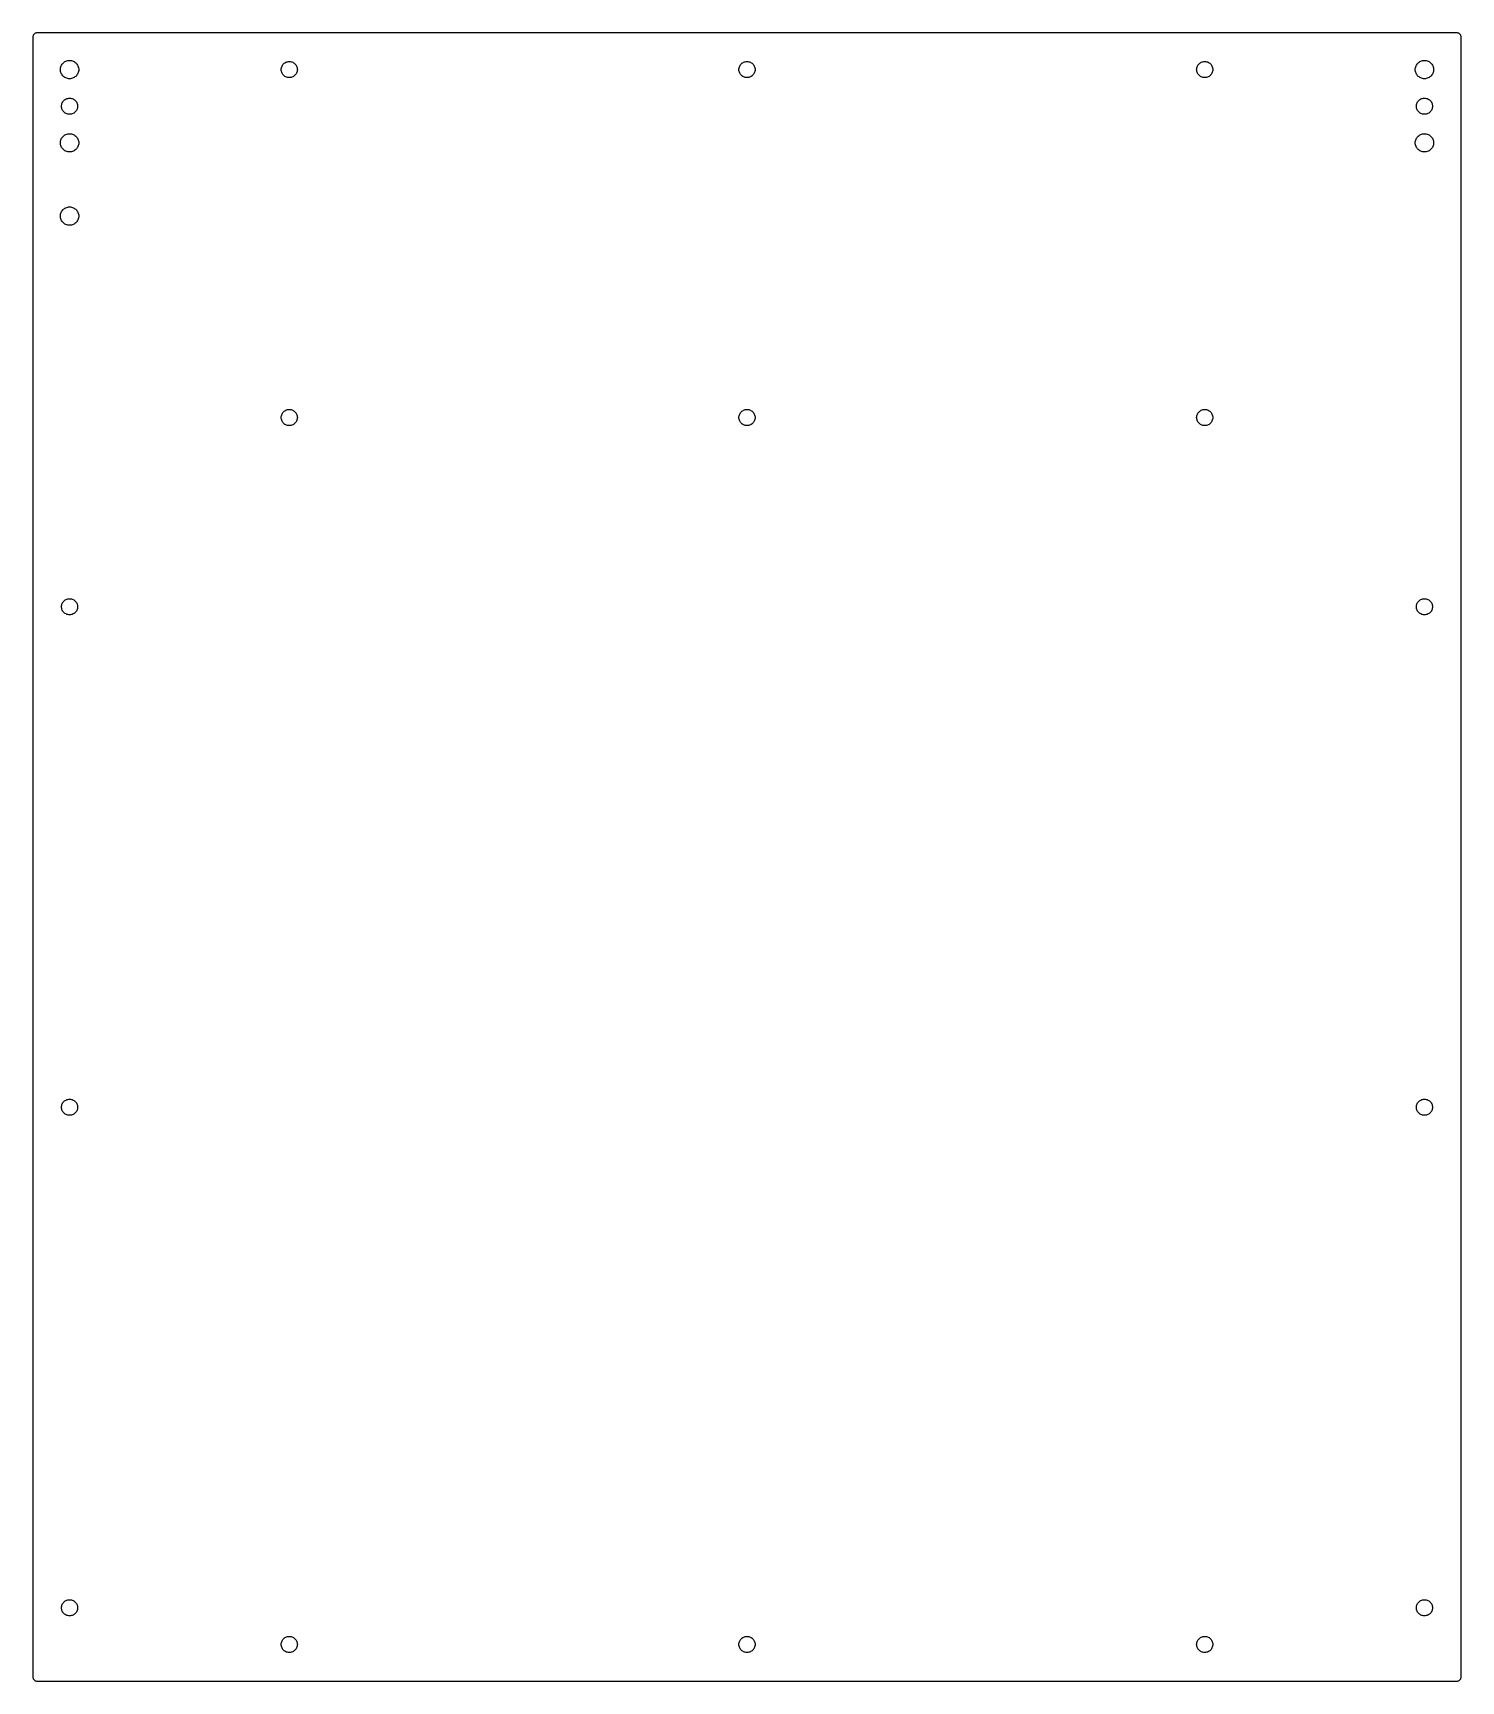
# Model space of a CAD drawing. Header units: metres. Extents: x -195 to 195, y -225 to 225.
import ezdxf

# ---------------------------------------------------------------- set-up
doc = ezdxf.new("R2010")
doc.units = ezdxf.units.M

msp = doc.modelspace()

# ---------------------------------------------------------------- linework, layer by layer
for p, q in [((-194, 225), (-194.223, 224.975)), ((194, 225), (-194, 225)), ((194.223, 224.975), (194, 225)), ((-194.975, 224.223), (-195, 224)), ((-195, 224), (-195, -224)), ((-194.901, 224.434), (-194.975, 224.223)), ((-194.782, 224.623), (-194.901, 224.434)), ((-194.623, 224.782), (-194.782, 224.623)), ((-194.434, 224.901), (-194.623, 224.782)), ((-194.223, 224.975), (-194.434, 224.901)), ((194.434, 224.901), (194.223, 224.975)), ((194.623, 224.782), (194.434, 224.901)), ((194.782, 224.623), (194.623, 224.782)), ((194.901, 224.434), (194.782, 224.623)), ((194.975, 224.223), (194.901, 224.434)), ((195, 224), (194.975, 224.223)), ((195, -224), (195, 224)), ((-187.378, 215.773), (-187.284, 216.017)), ((-187.284, 216.017), (-187.165, 216.25)), ((-187.165, 216.25), (-187.023, 216.469)), ((-187.023, 216.469), (-186.858, 216.673)), ((-186.858, 216.673), (-186.673, 216.858)), ((-186.673, 216.858), (-186.469, 217.023)), ((-186.469, 217.023), (-186.25, 217.165)), ((-186.25, 217.165), (-186.017, 217.284)), ((-186.017, 217.284), (-185.773, 217.378)), ((-185.773, 217.378), (-185.52, 217.445)), ((-185.52, 217.445), (-185.261, 217.486)), ((-185.261, 217.486), (-185, 217.5)), ((-185, 217.5), (-184.739, 217.486)), ((-184.739, 217.486), (-184.48, 217.445)), ((-184.48, 217.445), (-184.227, 217.378)), ((-184.227, 217.378), (-183.983, 217.284)), ((-183.983, 217.284), (-183.75, 217.165)), ((-183.75, 217.165), (-183.531, 217.023)), ((-183.531, 217.023), (-183.327, 216.858)), ((-183.327, 216.858), (-183.142, 216.673)), ((-183.142, 216.673), (-182.977, 216.469)), ((-182.977, 216.469), (-182.835, 216.25)), ((-182.835, 216.25), (-182.716, 216.017)), ((-182.716, 216.017), (-182.622, 215.773)), ((-126.982, 215.955), (-126.863, 216.17)), ((-126.863, 216.17), (-126.72, 216.372)), ((-126.72, 216.372), (-126.556, 216.556)), ((-126.556, 216.556), (-126.372, 216.72)), ((-126.372, 216.72), (-126.17, 216.863)), ((-126.17, 216.863), (-125.955, 216.982)), ((-125.955, 216.982), (-125.727, 217.077)), ((-125.727, 217.077), (-125.49, 217.145)), ((-125.49, 217.145), (-125.246, 217.186)), ((-125.246, 217.186), (-125, 217.2)), ((-125, 217.2), (-124.754, 217.186)), ((-124.754, 217.186), (-124.51, 217.145)), ((-124.51, 217.145), (-124.273, 217.077)), ((-124.273, 217.077), (-124.045, 216.982)), ((-124.045, 216.982), (-123.83, 216.863)), ((-123.83, 216.863), (-123.628, 216.72)), ((-123.628, 216.72), (-123.444, 216.556)), ((-123.444, 216.556), (-123.28, 216.372)), ((-123.28, 216.372), (-123.137, 216.17)), ((-123.137, 216.17), (-123.018, 215.955)), ((-1.98212, 215.955), (-1.86279, 216.17)), ((-1.86279, 216.17), (-1.72002, 216.372)), ((-1.72002, 216.372), (-1.55563, 216.556)), ((-1.55563, 216.556), (-1.37167, 216.72)), ((-1.37167, 216.72), (-1.17046, 216.863)), ((-1.17046, 216.863), (-0.95454, 216.982)), ((-0.95454, 216.982), (-0.72661, 217.077)), ((-0.72661, 217.077), (-0.48953, 217.145)), ((-0.48953, 217.145), (-0.24631, 217.186)), ((-0.24631, 217.186), (0, 217.2)), ((0, 217.2), (0.24631, 217.186)), ((0.24631, 217.186), (0.48953, 217.145)), ((0.48953, 217.145), (0.72661, 217.077)), ((0.72661, 217.077), (0.95454, 216.982)), ((0.95454, 216.982), (1.17046, 216.863)), ((1.17046, 216.863), (1.37167, 216.72)), ((1.37167, 216.72), (1.55563, 216.556)), ((1.55563, 216.556), (1.72002, 216.372)), ((1.72002, 216.372), (1.86279, 216.17)), ((1.86279, 216.17), (1.98212, 215.955)), ((123.018, 215.955), (123.137, 216.17)), ((123.137, 216.17), (123.28, 216.372)), ((123.28, 216.372), (123.444, 216.556)), ((123.444, 216.556), (123.628, 216.72)), ((123.628, 216.72), (123.83, 216.863)), ((123.83, 216.863), (124.045, 216.982)), ((124.045, 216.982), (124.273, 217.077)), ((124.273, 217.077), (124.51, 217.145)), ((124.51, 217.145), (124.754, 217.186)), ((124.754, 217.186), (125, 217.2)), ((125, 217.2), (125.246, 217.186)), ((125.246, 217.186), (125.49, 217.145)), ((125.49, 217.145), (125.727, 217.077)), ((125.727, 217.077), (125.955, 216.982)), ((125.955, 216.982), (126.17, 216.863)), ((126.17, 216.863), (126.372, 216.72)), ((126.372, 216.72), (126.556, 216.556)), ((126.556, 216.556), (126.72, 216.372)), ((126.72, 216.372), (126.863, 216.17)), ((126.863, 216.17), (126.982, 215.955)), ((182.622, 215.773), (182.716, 216.017)), ((182.716, 216.017), (182.835, 216.25)), ((182.835, 216.25), (182.977, 216.469)), ((182.977, 216.469), (183.142, 216.673)), ((183.142, 216.673), (183.327, 216.858)), ((183.327, 216.858), (183.531, 217.023)), ((183.531, 217.023), (183.75, 217.165)), ((183.75, 217.165), (183.983, 217.284)), ((183.983, 217.284), (184.227, 217.378)), ((184.227, 217.378), (184.48, 217.445)), ((184.48, 217.445), (184.739, 217.486)), ((184.739, 217.486), (185, 217.5)), ((185, 217.5), (185.261, 217.486)), ((185.261, 217.486), (185.52, 217.445)), ((185.52, 217.445), (185.773, 217.378)), ((185.773, 217.378), (186.017, 217.284)), ((186.017, 217.284), (186.25, 217.165)), ((186.25, 217.165), (186.469, 217.023)), ((186.469, 217.023), (186.673, 216.858)), ((186.673, 216.858), (186.858, 216.673)), ((186.858, 216.673), (187.023, 216.469)), ((187.023, 216.469), (187.165, 216.25)), ((187.165, 216.25), (187.284, 216.017)), ((187.284, 216.017), (187.378, 215.773)), ((-187.5, 215), (-187.486, 215.261)), ((-187.486, 214.739), (-187.5, 215)), ((-187.486, 215.261), (-187.445, 215.52)), ((-187.445, 214.48), (-187.486, 214.739)), ((-187.445, 215.52), (-187.378, 215.773)), ((-187.378, 214.227), (-187.445, 214.48)), ((-187.284, 213.983), (-187.378, 214.227)), ((-187.165, 213.75), (-187.284, 213.983)), ((-187.023, 213.531), (-187.165, 213.75)), ((-186.858, 213.327), (-187.023, 213.531)), ((-186.673, 213.142), (-186.858, 213.327)), ((-186.469, 212.977), (-186.673, 213.142)), ((-186.25, 212.835), (-186.469, 212.977)), ((-186.017, 212.716), (-186.25, 212.835)), ((-185.773, 212.622), (-186.017, 212.716)), ((-185.52, 212.555), (-185.773, 212.622)), ((-185.261, 212.514), (-185.52, 212.555)), ((-185, 212.5), (-185.261, 212.514)), ((-184.739, 212.514), (-185, 212.5)), ((-184.48, 212.555), (-184.739, 212.514)), ((-184.227, 212.622), (-184.48, 212.555)), ((-183.983, 212.716), (-184.227, 212.622)), ((-183.75, 212.835), (-183.983, 212.716)), ((-183.531, 212.977), (-183.75, 212.835)), ((-183.327, 213.142), (-183.531, 212.977)), ((-183.142, 213.327), (-183.327, 213.142)), ((-182.977, 213.531), (-183.142, 213.327)), ((-182.835, 213.75), (-182.977, 213.531)), ((-182.716, 213.983), (-182.835, 213.75)), ((-182.622, 214.227), (-182.716, 213.983)), ((-182.622, 215.773), (-182.555, 215.52)), ((-182.555, 214.48), (-182.622, 214.227)), ((-182.555, 215.52), (-182.514, 215.261)), ((-182.514, 214.739), (-182.555, 214.48)), ((-182.514, 215.261), (-182.5, 215)), ((-182.5, 215), (-182.514, 214.739)), ((-127.2, 215), (-127.186, 215.246)), ((-127.186, 214.754), (-127.2, 215)), ((-127.186, 215.246), (-127.145, 215.49)), ((-127.145, 214.51), (-127.186, 214.754)), ((-127.145, 215.49), (-127.077, 215.727)), ((-127.077, 214.273), (-127.145, 214.51)), ((-127.077, 215.727), (-126.982, 215.955)), ((-126.982, 214.045), (-127.077, 214.273)), ((-126.863, 213.83), (-126.982, 214.045)), ((-126.72, 213.628), (-126.863, 213.83)), ((-126.556, 213.444), (-126.72, 213.628)), ((-126.372, 213.28), (-126.556, 213.444)), ((-126.17, 213.137), (-126.372, 213.28)), ((-125.955, 213.018), (-126.17, 213.137)), ((-125.727, 212.923), (-125.955, 213.018)), ((-125.49, 212.855), (-125.727, 212.923)), ((-125.246, 212.814), (-125.49, 212.855)), ((-125, 212.8), (-125.246, 212.814)), ((-124.754, 212.814), (-125, 212.8)), ((-124.51, 212.855), (-124.754, 212.814)), ((-124.273, 212.923), (-124.51, 212.855)), ((-124.045, 213.018), (-124.273, 212.923)), ((-123.83, 213.137), (-124.045, 213.018)), ((-123.628, 213.28), (-123.83, 213.137)), ((-123.444, 213.444), (-123.628, 213.28)), ((-123.28, 213.628), (-123.444, 213.444)), ((-123.137, 213.83), (-123.28, 213.628)), ((-123.018, 214.045), (-123.137, 213.83)), ((-123.018, 215.955), (-122.923, 215.727)), ((-122.923, 214.273), (-123.018, 214.045)), ((-122.923, 215.727), (-122.855, 215.49)), ((-122.855, 214.51), (-122.923, 214.273)), ((-122.855, 215.49), (-122.814, 215.246)), ((-122.814, 214.754), (-122.855, 214.51)), ((-122.814, 215.246), (-122.8, 215)), ((-122.8, 215), (-122.814, 214.754)), ((-2.2, 215), (-2.18616, 215.246)), ((-2.18616, 214.754), (-2.2, 215)), ((-2.18616, 215.246), (-2.14484, 215.49)), ((-2.14484, 214.51), (-2.18616, 214.754)), ((-2.14484, 215.49), (-2.07654, 215.727)), ((-2.07654, 214.273), (-2.14484, 214.51)), ((-2.07654, 215.727), (-1.98212, 215.955)), ((-1.98212, 214.045), (-2.07654, 214.273)), ((-1.86279, 213.83), (-1.98212, 214.045)), ((-1.72002, 213.628), (-1.86279, 213.83)), ((-1.55563, 213.444), (-1.72002, 213.628)), ((-1.37167, 213.28), (-1.55563, 213.444)), ((-1.17046, 213.137), (-1.37167, 213.28)), ((-0.95454, 213.018), (-1.17046, 213.137)), ((-0.72661, 212.923), (-0.95454, 213.018)), ((-0.48953, 212.855), (-0.72661, 212.923)), ((-0.24631, 212.814), (-0.48953, 212.855)), ((0, 212.8), (-0.24631, 212.814)), ((0.24631, 212.814), (0, 212.8)), ((0.48953, 212.855), (0.24631, 212.814)), ((0.72661, 212.923), (0.48953, 212.855)), ((0.95454, 213.018), (0.72661, 212.923)), ((1.17046, 213.137), (0.95454, 213.018)), ((1.37167, 213.28), (1.17046, 213.137)), ((1.55563, 213.444), (1.37167, 213.28)), ((1.72002, 213.628), (1.55563, 213.444)), ((1.86279, 213.83), (1.72002, 213.628)), ((1.98212, 214.045), (1.86279, 213.83)), ((1.98212, 215.955), (2.07654, 215.727)), ((2.07654, 214.273), (1.98212, 214.045)), ((2.07654, 215.727), (2.14484, 215.49)), ((2.14484, 214.51), (2.07654, 214.273)), ((2.14484, 215.49), (2.18616, 215.246)), ((2.18616, 214.754), (2.14484, 214.51)), ((2.18616, 215.246), (2.2, 215)), ((2.2, 215), (2.18616, 214.754)), ((122.8, 215), (122.814, 215.246)), ((122.814, 214.754), (122.8, 215)), ((122.814, 215.246), (122.855, 215.49)), ((122.855, 214.51), (122.814, 214.754)), ((122.855, 215.49), (122.923, 215.727)), ((122.923, 214.273), (122.855, 214.51)), ((122.923, 215.727), (123.018, 215.955)), ((123.018, 214.045), (122.923, 214.273)), ((123.137, 213.83), (123.018, 214.045)), ((123.28, 213.628), (123.137, 213.83)), ((123.444, 213.444), (123.28, 213.628)), ((123.628, 213.28), (123.444, 213.444)), ((123.83, 213.137), (123.628, 213.28)), ((124.045, 213.018), (123.83, 213.137)), ((124.273, 212.923), (124.045, 213.018)), ((124.51, 212.855), (124.273, 212.923)), ((124.754, 212.814), (124.51, 212.855)), ((125, 212.8), (124.754, 212.814)), ((125.246, 212.814), (125, 212.8)), ((125.49, 212.855), (125.246, 212.814)), ((125.727, 212.923), (125.49, 212.855)), ((125.955, 213.018), (125.727, 212.923)), ((126.17, 213.137), (125.955, 213.018)), ((126.372, 213.28), (126.17, 213.137)), ((126.556, 213.444), (126.372, 213.28)), ((126.72, 213.628), (126.556, 213.444)), ((126.863, 213.83), (126.72, 213.628)), ((126.982, 214.045), (126.863, 213.83)), ((126.982, 215.955), (127.077, 215.727)), ((127.077, 214.273), (126.982, 214.045)), ((127.077, 215.727), (127.145, 215.49)), ((127.145, 214.51), (127.077, 214.273)), ((127.145, 215.49), (127.186, 215.246)), ((127.186, 214.754), (127.145, 214.51)), ((127.186, 215.246), (127.2, 215)), ((127.2, 215), (127.186, 214.754)), ((182.5, 215), (182.514, 215.261)), ((182.514, 214.739), (182.5, 215)), ((182.514, 215.261), (182.555, 215.52)), ((182.555, 214.48), (182.514, 214.739)), ((182.555, 215.52), (182.622, 215.773)), ((182.622, 214.227), (182.555, 214.48)), ((182.716, 213.983), (182.622, 214.227)), ((182.835, 213.75), (182.716, 213.983)), ((182.977, 213.531), (182.835, 213.75)), ((183.142, 213.327), (182.977, 213.531)), ((183.327, 213.142), (183.142, 213.327)), ((183.531, 212.977), (183.327, 213.142)), ((183.75, 212.835), (183.531, 212.977)), ((183.983, 212.716), (183.75, 212.835)), ((184.227, 212.622), (183.983, 212.716)), ((184.48, 212.555), (184.227, 212.622)), ((184.739, 212.514), (184.48, 212.555)), ((185, 212.5), (184.739, 212.514)), ((185.261, 212.514), (185, 212.5)), ((185.52, 212.555), (185.261, 212.514)), ((185.773, 212.622), (185.52, 212.555)), ((186.017, 212.716), (185.773, 212.622)), ((186.25, 212.835), (186.017, 212.716)), ((186.469, 212.977), (186.25, 212.835)), ((186.673, 213.142), (186.469, 212.977)), ((186.858, 213.327), (186.673, 213.142)), ((187.023, 213.531), (186.858, 213.327)), ((187.165, 213.75), (187.023, 213.531)), ((187.284, 213.983), (187.165, 213.75)), ((187.378, 214.227), (187.284, 213.983)), ((187.378, 215.773), (187.445, 215.52)), ((187.445, 214.48), (187.378, 214.227)), ((187.445, 215.52), (187.486, 215.261)), ((187.486, 214.739), (187.445, 214.48)), ((187.486, 215.261), (187.5, 215)), ((187.5, 215), (187.486, 214.739)), ((-185.955, 206.982), (-185.727, 207.077)), ((-185.727, 207.077), (-185.49, 207.145)), ((-185.49, 207.145), (-185.246, 207.186)), ((-185.246, 207.186), (-185, 207.2)), ((-185, 207.2), (-184.754, 207.186)), ((-184.754, 207.186), (-184.51, 207.145)), ((-184.51, 207.145), (-184.273, 207.077)), ((-184.273, 207.077), (-184.045, 206.982)), ((184.045, 206.982), (184.273, 207.077)), ((184.273, 207.077), (184.51, 207.145)), ((184.51, 207.145), (184.754, 207.186)), ((184.754, 207.186), (185, 207.2)), ((185, 207.2), (185.246, 207.186)), ((185.246, 207.186), (185.49, 207.145)), ((185.49, 207.145), (185.727, 207.077)), ((185.727, 207.077), (185.955, 206.982)), ((-187.2, 205), (-187.186, 205.246)), ((-187.186, 204.754), (-187.2, 205)), ((-187.186, 205.246), (-187.145, 205.49)), ((-187.145, 204.51), (-187.186, 204.754)), ((-187.145, 205.49), (-187.077, 205.727)), ((-187.077, 204.273), (-187.145, 204.51)), ((-187.077, 205.727), (-186.982, 205.955)), ((-186.982, 204.045), (-187.077, 204.273)), ((-186.982, 205.955), (-186.863, 206.17)), ((-186.863, 203.83), (-186.982, 204.045)), ((-186.863, 206.17), (-186.72, 206.372)), ((-186.72, 203.628), (-186.863, 203.83)), ((-186.72, 206.372), (-186.556, 206.556)), ((-186.556, 203.444), (-186.72, 203.628)), ((-186.556, 206.556), (-186.372, 206.72)), ((-186.372, 203.28), (-186.556, 203.444)), ((-186.372, 206.72), (-186.17, 206.863)), ((-186.17, 203.137), (-186.372, 203.28)), ((-186.17, 206.863), (-185.955, 206.982)), ((-185.955, 203.018), (-186.17, 203.137)), ((-185.727, 202.923), (-185.955, 203.018)), ((-185.49, 202.855), (-185.727, 202.923)), ((-185.246, 202.814), (-185.49, 202.855)), ((-185, 202.8), (-185.246, 202.814)), ((-184.754, 202.814), (-185, 202.8)), ((-184.51, 202.855), (-184.754, 202.814)), ((-184.273, 202.923), (-184.51, 202.855)), ((-184.045, 203.018), (-184.273, 202.923)), ((-184.045, 206.982), (-183.83, 206.863)), ((-183.83, 203.137), (-184.045, 203.018)), ((-183.83, 206.863), (-183.628, 206.72)), ((-183.628, 203.28), (-183.83, 203.137)), ((-183.628, 206.72), (-183.444, 206.556)), ((-183.444, 203.444), (-183.628, 203.28)), ((-183.444, 206.556), (-183.28, 206.372)), ((-183.28, 203.628), (-183.444, 203.444)), ((-183.28, 206.372), (-183.137, 206.17)), ((-183.137, 203.83), (-183.28, 203.628)), ((-183.137, 206.17), (-183.018, 205.955)), ((-183.018, 204.045), (-183.137, 203.83)), ((-183.018, 205.955), (-182.923, 205.727)), ((-182.923, 204.273), (-183.018, 204.045)), ((-182.923, 205.727), (-182.855, 205.49)), ((-182.855, 204.51), (-182.923, 204.273)), ((-182.855, 205.49), (-182.814, 205.246)), ((-182.814, 204.754), (-182.855, 204.51)), ((-182.814, 205.246), (-182.8, 205)), ((-182.8, 205), (-182.814, 204.754)), ((182.8, 205), (182.814, 205.246)), ((182.814, 204.754), (182.8, 205)), ((182.814, 205.246), (182.855, 205.49)), ((182.855, 204.51), (182.814, 204.754)), ((182.855, 205.49), (182.923, 205.727)), ((182.923, 204.273), (182.855, 204.51)), ((182.923, 205.727), (183.018, 205.955)), ((183.018, 204.045), (182.923, 204.273)), ((183.018, 205.955), (183.137, 206.17)), ((183.137, 203.83), (183.018, 204.045)), ((183.137, 206.17), (183.28, 206.372)), ((183.28, 203.628), (183.137, 203.83)), ((183.28, 206.372), (183.444, 206.556)), ((183.444, 203.444), (183.28, 203.628)), ((183.444, 206.556), (183.628, 206.72)), ((183.628, 203.28), (183.444, 203.444)), ((183.628, 206.72), (183.83, 206.863)), ((183.83, 203.137), (183.628, 203.28)), ((183.83, 206.863), (184.045, 206.982)), ((184.045, 203.018), (183.83, 203.137)), ((184.273, 202.923), (184.045, 203.018)), ((184.51, 202.855), (184.273, 202.923)), ((184.754, 202.814), (184.51, 202.855)), ((185, 202.8), (184.754, 202.814)), ((185.246, 202.814), (185, 202.8)), ((185.49, 202.855), (185.246, 202.814)), ((185.727, 202.923), (185.49, 202.855)), ((185.955, 203.018), (185.727, 202.923)), ((185.955, 206.982), (186.17, 206.863)), ((186.17, 203.137), (185.955, 203.018)), ((186.17, 206.863), (186.372, 206.72)), ((186.372, 203.28), (186.17, 203.137)), ((186.372, 206.72), (186.556, 206.556)), ((186.556, 203.444), (186.372, 203.28)), ((186.556, 206.556), (186.72, 206.372)), ((186.72, 203.628), (186.556, 203.444)), ((186.72, 206.372), (186.863, 206.17)), ((186.863, 203.83), (186.72, 203.628)), ((186.863, 206.17), (186.982, 205.955)), ((186.982, 204.045), (186.863, 203.83)), ((186.982, 205.955), (187.077, 205.727)), ((187.077, 204.273), (186.982, 204.045)), ((187.077, 205.727), (187.145, 205.49)), ((187.145, 204.51), (187.077, 204.273)), ((187.145, 205.49), (187.186, 205.246)), ((187.186, 204.754), (187.145, 204.51)), ((187.186, 205.246), (187.2, 205)), ((187.2, 205), (187.186, 204.754)), ((-187.5, 195), (-187.486, 195.261)), ((-187.486, 194.739), (-187.5, 195)), ((-187.486, 195.261), (-187.445, 195.52)), ((-187.445, 194.48), (-187.486, 194.739)), ((-187.445, 195.52), (-187.378, 195.773)), ((-187.378, 194.227), (-187.445, 194.48)), ((-187.378, 195.773), (-187.284, 196.017)), ((-187.284, 193.983), (-187.378, 194.227)), ((-187.284, 196.017), (-187.165, 196.25)), ((-187.165, 193.75), (-187.284, 193.983)), ((-187.165, 196.25), (-187.023, 196.469)), ((-187.023, 193.531), (-187.165, 193.75)), ((-187.023, 196.469), (-186.858, 196.673)), ((-186.858, 193.327), (-187.023, 193.531)), ((-186.858, 196.673), (-186.673, 196.858)), ((-186.673, 196.858), (-186.469, 197.023)), ((-186.469, 197.023), (-186.25, 197.165)), ((-186.25, 197.165), (-186.017, 197.284)), ((-186.017, 197.284), (-185.773, 197.378)), ((-185.773, 197.378), (-185.52, 197.445)), ((-185.52, 197.445), (-185.261, 197.486)), ((-185.261, 197.486), (-185, 197.5)), ((-185, 197.5), (-184.739, 197.486)), ((-184.739, 197.486), (-184.48, 197.445)), ((-184.48, 197.445), (-184.227, 197.378)), ((-184.227, 197.378), (-183.983, 197.284)), ((-183.983, 197.284), (-183.75, 197.165)), ((-183.75, 197.165), (-183.531, 197.023)), ((-183.531, 197.023), (-183.327, 196.858)), ((-183.327, 196.858), (-183.142, 196.673)), ((-183.142, 196.673), (-182.977, 196.469)), ((-182.977, 193.531), (-183.142, 193.327)), ((-182.977, 196.469), (-182.835, 196.25)), ((-182.835, 193.75), (-182.977, 193.531)), ((-182.835, 196.25), (-182.716, 196.017)), ((-182.716, 193.983), (-182.835, 193.75)), ((-182.716, 196.017), (-182.622, 195.773)), ((-182.622, 194.227), (-182.716, 193.983)), ((-182.622, 195.773), (-182.555, 195.52)), ((-182.555, 194.48), (-182.622, 194.227)), ((-182.555, 195.52), (-182.514, 195.261)), ((-182.514, 194.739), (-182.555, 194.48)), ((-182.514, 195.261), (-182.5, 195)), ((-182.5, 195), (-182.514, 194.739)), ((182.5, 195), (182.514, 195.261)), ((182.514, 194.739), (182.5, 195)), ((182.514, 195.261), (182.555, 195.52)), ((182.555, 194.48), (182.514, 194.739)), ((182.555, 195.52), (182.622, 195.773)), ((182.622, 194.227), (182.555, 194.48)), ((182.622, 195.773), (182.716, 196.017)), ((182.716, 193.983), (182.622, 194.227)), ((182.716, 196.017), (182.835, 196.25)), ((182.835, 193.75), (182.716, 193.983)), ((182.835, 196.25), (182.977, 196.469)), ((182.977, 193.531), (182.835, 193.75)), ((182.977, 196.469), (183.142, 196.673)), ((183.142, 193.327), (182.977, 193.531)), ((183.142, 196.673), (183.327, 196.858)), ((183.327, 196.858), (183.531, 197.023)), ((183.531, 197.023), (183.75, 197.165)), ((183.75, 197.165), (183.983, 197.284)), ((183.983, 197.284), (184.227, 197.378)), ((184.227, 197.378), (184.48, 197.445)), ((184.48, 197.445), (184.739, 197.486)), ((184.739, 197.486), (185, 197.5)), ((185, 197.5), (185.261, 197.486)), ((185.261, 197.486), (185.52, 197.445)), ((185.52, 197.445), (185.773, 197.378)), ((185.773, 197.378), (186.017, 197.284)), ((186.017, 197.284), (186.25, 197.165)), ((186.25, 197.165), (186.469, 197.023)), ((186.469, 197.023), (186.673, 196.858)), ((186.673, 196.858), (186.858, 196.673)), ((186.858, 196.673), (187.023, 196.469)), ((187.023, 193.531), (186.858, 193.327)), ((187.023, 196.469), (187.165, 196.25)), ((187.165, 193.75), (187.023, 193.531)), ((187.165, 196.25), (187.284, 196.017)), ((187.284, 193.983), (187.165, 193.75)), ((187.284, 196.017), (187.378, 195.773)), ((187.378, 194.227), (187.284, 193.983)), ((187.378, 195.773), (187.445, 195.52)), ((187.445, 194.48), (187.378, 194.227)), ((187.445, 195.52), (187.486, 195.261)), ((187.486, 194.739), (187.445, 194.48)), ((187.486, 195.261), (187.5, 195)), ((187.5, 195), (187.486, 194.739)), ((-186.673, 193.142), (-186.858, 193.327)), ((-186.469, 192.977), (-186.673, 193.142)), ((-186.25, 192.835), (-186.469, 192.977)), ((-186.017, 192.716), (-186.25, 192.835)), ((-185.773, 192.622), (-186.017, 192.716)), ((-185.52, 192.555), (-185.773, 192.622)), ((-185.261, 192.514), (-185.52, 192.555)), ((-185, 192.5), (-185.261, 192.514)), ((-184.739, 192.514), (-185, 192.5)), ((-184.48, 192.555), (-184.739, 192.514)), ((-184.227, 192.622), (-184.48, 192.555)), ((-183.983, 192.716), (-184.227, 192.622)), ((-183.75, 192.835), (-183.983, 192.716)), ((-183.531, 192.977), (-183.75, 192.835)), ((-183.327, 193.142), (-183.531, 192.977)), ((-183.142, 193.327), (-183.327, 193.142)), ((183.327, 193.142), (183.142, 193.327)), ((183.531, 192.977), (183.327, 193.142)), ((183.75, 192.835), (183.531, 192.977)), ((183.983, 192.716), (183.75, 192.835)), ((184.227, 192.622), (183.983, 192.716)), ((184.48, 192.555), (184.227, 192.622)), ((184.739, 192.514), (184.48, 192.555)), ((185, 192.5), (184.739, 192.514)), ((185.261, 192.514), (185, 192.5)), ((185.52, 192.555), (185.261, 192.514)), ((185.773, 192.622), (185.52, 192.555)), ((186.017, 192.716), (185.773, 192.622)), ((186.25, 192.835), (186.017, 192.716)), ((186.469, 192.977), (186.25, 192.835)), ((186.673, 193.142), (186.469, 192.977)), ((186.858, 193.327), (186.673, 193.142)), ((-187.486, 175.261), (-187.445, 175.52)), ((-187.445, 175.52), (-187.378, 175.773)), ((-187.378, 175.773), (-187.284, 176.017)), ((-187.284, 176.017), (-187.165, 176.25)), ((-187.165, 176.25), (-187.023, 176.469)), ((-187.023, 176.469), (-186.858, 176.673)), ((-186.858, 176.673), (-186.673, 176.858)), ((-186.673, 176.858), (-186.469, 177.023)), ((-186.469, 177.023), (-186.25, 177.165)), ((-186.25, 177.165), (-186.017, 177.284)), ((-186.017, 177.284), (-185.773, 177.378)), ((-185.773, 177.378), (-185.52, 177.445)), ((-185.52, 177.445), (-185.261, 177.486)), ((-185.261, 177.486), (-185, 177.5)), ((-185, 177.5), (-184.739, 177.486)), ((-184.739, 177.486), (-184.48, 177.445)), ((-184.48, 177.445), (-184.227, 177.378)), ((-184.227, 177.378), (-183.983, 177.284)), ((-183.983, 177.284), (-183.75, 177.165)), ((-183.75, 177.165), (-183.531, 177.023)), ((-183.531, 177.023), (-183.327, 176.858)), ((-183.327, 176.858), (-183.142, 176.673)), ((-183.142, 176.673), (-182.977, 176.469)), ((-182.977, 176.469), (-182.835, 176.25)), ((-182.835, 176.25), (-182.716, 176.017)), ((-182.716, 176.017), (-182.622, 175.773)), ((-182.622, 175.773), (-182.555, 175.52)), ((-182.555, 175.52), (-182.514, 175.261)), ((-187.5, 175), (-187.486, 175.261)), ((-187.486, 174.739), (-187.5, 175)), ((-187.445, 174.48), (-187.486, 174.739)), ((-187.378, 174.227), (-187.445, 174.48)), ((-187.284, 173.983), (-187.378, 174.227)), ((-187.165, 173.75), (-187.284, 173.983)), ((-187.023, 173.531), (-187.165, 173.75)), ((-186.858, 173.327), (-187.023, 173.531)), ((-186.673, 173.142), (-186.858, 173.327)), ((-186.469, 172.977), (-186.673, 173.142)), ((-186.25, 172.835), (-186.469, 172.977)), ((-186.017, 172.716), (-186.25, 172.835)), ((-185.773, 172.622), (-186.017, 172.716)), ((-185.52, 172.555), (-185.773, 172.622)), ((-185.261, 172.514), (-185.52, 172.555)), ((-185, 172.5), (-185.261, 172.514)), ((-184.739, 172.514), (-185, 172.5)), ((-184.48, 172.555), (-184.739, 172.514)), ((-184.227, 172.622), (-184.48, 172.555)), ((-183.983, 172.716), (-184.227, 172.622)), ((-183.75, 172.835), (-183.983, 172.716)), ((-183.531, 172.977), (-183.75, 172.835)), ((-183.327, 173.142), (-183.531, 172.977)), ((-183.142, 173.327), (-183.327, 173.142)), ((-182.977, 173.531), (-183.142, 173.327)), ((-182.835, 173.75), (-182.977, 173.531)), ((-182.716, 173.983), (-182.835, 173.75)), ((-182.622, 174.227), (-182.716, 173.983)), ((-182.555, 174.48), (-182.622, 174.227)), ((-182.514, 174.739), (-182.555, 174.48)), ((-182.514, 175.261), (-182.5, 175)), ((-182.5, 175), (-182.514, 174.739)), ((-126.72, 121.372), (-126.556, 121.556)), ((-126.556, 121.556), (-126.372, 121.72)), ((-126.372, 121.72), (-126.17, 121.863)), ((-126.17, 121.863), (-125.955, 121.982)), ((-125.955, 121.982), (-125.727, 122.077)), ((-125.727, 122.077), (-125.49, 122.145)), ((-125.49, 122.145), (-125.246, 122.186)), ((-125.246, 122.186), (-125, 122.2)), ((-125, 122.2), (-124.754, 122.186)), ((-124.754, 122.186), (-124.51, 122.145)), ((-124.51, 122.145), (-124.273, 122.077)), ((-124.273, 122.077), (-124.045, 121.982)), ((-124.045, 121.982), (-123.83, 121.863)), ((-123.83, 121.863), (-123.628, 121.72)), ((-123.628, 121.72), (-123.444, 121.556)), ((-123.444, 121.556), (-123.28, 121.372)), ((-1.72002, 121.372), (-1.55563, 121.556)), ((-1.55563, 121.556), (-1.37167, 121.72)), ((-1.37167, 121.72), (-1.17046, 121.863)), ((-1.17046, 121.863), (-0.95454, 121.982)), ((-0.95454, 121.982), (-0.72661, 122.077)), ((-0.72661, 122.077), (-0.48953, 122.145)), ((-0.48953, 122.145), (-0.24631, 122.186)), ((-0.24631, 122.186), (0, 122.2)), ((0, 122.2), (0.24631, 122.186)), ((0.24631, 122.186), (0.48953, 122.145)), ((0.48953, 122.145), (0.72661, 122.077)), ((0.72661, 122.077), (0.95454, 121.982)), ((0.95454, 121.982), (1.17046, 121.863)), ((1.17046, 121.863), (1.37167, 121.72)), ((1.37167, 121.72), (1.55563, 121.556)), ((1.55563, 121.556), (1.72002, 121.372)), ((123.28, 121.372), (123.444, 121.556)), ((123.444, 121.556), (123.628, 121.72)), ((123.628, 121.72), (123.83, 121.863)), ((123.83, 121.863), (124.045, 121.982)), ((124.045, 121.982), (124.273, 122.077)), ((124.273, 122.077), (124.51, 122.145)), ((124.51, 122.145), (124.754, 122.186)), ((124.754, 122.186), (125, 122.2)), ((125, 122.2), (125.246, 122.186)), ((125.246, 122.186), (125.49, 122.145)), ((125.49, 122.145), (125.727, 122.077)), ((125.727, 122.077), (125.955, 121.982)), ((125.955, 121.982), (126.17, 121.863)), ((126.17, 121.863), (126.372, 121.72)), ((126.372, 121.72), (126.556, 121.556)), ((126.556, 121.556), (126.72, 121.372)), ((-127.2, 120), (-127.186, 120.246)), ((-127.186, 119.754), (-127.2, 120)), ((-127.186, 120.246), (-127.145, 120.49)), ((-127.145, 119.51), (-127.186, 119.754)), ((-127.145, 120.49), (-127.077, 120.727)), ((-127.077, 119.273), (-127.145, 119.51)), ((-127.077, 120.727), (-126.982, 120.955)), ((-126.982, 119.045), (-127.077, 119.273)), ((-126.982, 120.955), (-126.863, 121.17)), ((-126.863, 118.83), (-126.982, 119.045)), ((-126.863, 121.17), (-126.72, 121.372)), ((-126.72, 118.628), (-126.863, 118.83)), ((-126.556, 118.444), (-126.72, 118.628)), ((-126.372, 118.28), (-126.556, 118.444)), ((-126.17, 118.137), (-126.372, 118.28)), ((-125.955, 118.018), (-126.17, 118.137)), ((-125.727, 117.923), (-125.955, 118.018)), ((-125.49, 117.855), (-125.727, 117.923)), ((-125.246, 117.814), (-125.49, 117.855)), ((-125, 117.8), (-125.246, 117.814)), ((-124.754, 117.814), (-125, 117.8)), ((-124.51, 117.855), (-124.754, 117.814)), ((-124.273, 117.923), (-124.51, 117.855)), ((-124.045, 118.018), (-124.273, 117.923)), ((-123.83, 118.137), (-124.045, 118.018)), ((-123.628, 118.28), (-123.83, 118.137)), ((-123.444, 118.444), (-123.628, 118.28)), ((-123.28, 118.628), (-123.444, 118.444)), ((-123.28, 121.372), (-123.137, 121.17)), ((-123.137, 118.83), (-123.28, 118.628)), ((-123.137, 121.17), (-123.018, 120.955)), ((-123.018, 119.045), (-123.137, 118.83)), ((-123.018, 120.955), (-122.923, 120.727)), ((-122.923, 119.273), (-123.018, 119.045)), ((-122.923, 120.727), (-122.855, 120.49)), ((-122.855, 119.51), (-122.923, 119.273)), ((-122.855, 120.49), (-122.814, 120.246)), ((-122.814, 119.754), (-122.855, 119.51)), ((-122.814, 120.246), (-122.8, 120)), ((-122.8, 120), (-122.814, 119.754)), ((-2.2, 120), (-2.18616, 120.246)), ((-2.18616, 119.754), (-2.2, 120)), ((-2.18616, 120.246), (-2.14484, 120.49)), ((-2.14484, 119.51), (-2.18616, 119.754)), ((-2.14484, 120.49), (-2.07654, 120.727)), ((-2.07654, 119.273), (-2.14484, 119.51)), ((-2.07654, 120.727), (-1.98212, 120.955)), ((-1.98212, 119.045), (-2.07654, 119.273)), ((-1.98212, 120.955), (-1.86279, 121.17)), ((-1.86279, 118.83), (-1.98212, 119.045)), ((-1.86279, 121.17), (-1.72002, 121.372)), ((-1.72002, 118.628), (-1.86279, 118.83)), ((-1.55563, 118.444), (-1.72002, 118.628)), ((-1.37167, 118.28), (-1.55563, 118.444)), ((-1.17046, 118.137), (-1.37167, 118.28)), ((-0.95454, 118.018), (-1.17046, 118.137)), ((-0.72661, 117.923), (-0.95454, 118.018)), ((-0.48953, 117.855), (-0.72661, 117.923)), ((-0.24631, 117.814), (-0.48953, 117.855)), ((0, 117.8), (-0.24631, 117.814)), ((0.24631, 117.814), (0, 117.8)), ((0.48953, 117.855), (0.24631, 117.814)), ((0.72661, 117.923), (0.48953, 117.855)), ((0.95454, 118.018), (0.72661, 117.923)), ((1.17046, 118.137), (0.95454, 118.018)), ((1.37167, 118.28), (1.17046, 118.137)), ((1.55563, 118.444), (1.37167, 118.28)), ((1.72002, 118.628), (1.55563, 118.444)), ((1.72002, 121.372), (1.86279, 121.17)), ((1.86279, 118.83), (1.72002, 118.628)), ((1.86279, 121.17), (1.98212, 120.955)), ((1.98212, 119.045), (1.86279, 118.83)), ((1.98212, 120.955), (2.07654, 120.727)), ((2.07654, 119.273), (1.98212, 119.045)), ((2.07654, 120.727), (2.14484, 120.49)), ((2.14484, 119.51), (2.07654, 119.273)), ((2.14484, 120.49), (2.18616, 120.246)), ((2.18616, 119.754), (2.14484, 119.51)), ((2.18616, 120.246), (2.2, 120)), ((2.2, 120), (2.18616, 119.754)), ((122.8, 120), (122.814, 120.246)), ((122.814, 119.754), (122.8, 120)), ((122.814, 120.246), (122.855, 120.49)), ((122.855, 119.51), (122.814, 119.754)), ((122.855, 120.49), (122.923, 120.727)), ((122.923, 119.273), (122.855, 119.51)), ((122.923, 120.727), (123.018, 120.955)), ((123.018, 119.045), (122.923, 119.273)), ((123.018, 120.955), (123.137, 121.17)), ((123.137, 118.83), (123.018, 119.045)), ((123.137, 121.17), (123.28, 121.372)), ((123.28, 118.628), (123.137, 118.83)), ((123.444, 118.444), (123.28, 118.628)), ((123.628, 118.28), (123.444, 118.444)), ((123.83, 118.137), (123.628, 118.28)), ((124.045, 118.018), (123.83, 118.137)), ((124.273, 117.923), (124.045, 118.018)), ((124.51, 117.855), (124.273, 117.923)), ((124.754, 117.814), (124.51, 117.855)), ((125, 117.8), (124.754, 117.814)), ((125.246, 117.814), (125, 117.8)), ((125.49, 117.855), (125.246, 117.814)), ((125.727, 117.923), (125.49, 117.855)), ((125.955, 118.018), (125.727, 117.923)), ((126.17, 118.137), (125.955, 118.018)), ((126.372, 118.28), (126.17, 118.137)), ((126.556, 118.444), (126.372, 118.28)), ((126.72, 118.628), (126.556, 118.444)), ((126.72, 121.372), (126.863, 121.17)), ((126.863, 118.83), (126.72, 118.628)), ((126.863, 121.17), (126.982, 120.955)), ((126.982, 119.045), (126.863, 118.83)), ((126.982, 120.955), (127.077, 120.727)), ((127.077, 119.273), (126.982, 119.045)), ((127.077, 120.727), (127.145, 120.49)), ((127.145, 119.51), (127.077, 119.273)), ((127.145, 120.49), (127.186, 120.246)), ((127.186, 119.754), (127.145, 119.51)), ((127.186, 120.246), (127.2, 120)), ((127.2, 120), (127.186, 119.754)), ((-187.2, 68.3333), (-187.186, 68.5797)), ((-187.186, 68.087), (-187.2, 68.3333)), ((-187.186, 68.5797), (-187.145, 68.8229)), ((-187.145, 67.8438), (-187.186, 68.087)), ((-187.145, 68.8229), (-187.077, 69.0599)), ((-187.077, 67.6067), (-187.145, 67.8438)), ((-187.077, 69.0599), (-186.982, 69.2879)), ((-186.982, 67.3788), (-187.077, 67.6067)), ((-186.982, 69.2879), (-186.863, 69.5038)), ((-186.863, 69.5038), (-186.72, 69.705)), ((-186.72, 69.705), (-186.556, 69.889)), ((-186.556, 69.889), (-186.372, 70.0534)), ((-186.372, 70.0534), (-186.17, 70.1961)), ((-186.17, 70.1961), (-185.955, 70.3155)), ((-185.955, 70.3155), (-185.727, 70.4099)), ((-185.727, 70.4099), (-185.49, 70.4782)), ((-185.49, 70.4782), (-185.246, 70.5195)), ((-185.246, 70.5195), (-185, 70.5333)), ((-185, 70.5333), (-184.754, 70.5195)), ((-184.754, 70.5195), (-184.51, 70.4782)), ((-184.51, 70.4782), (-184.273, 70.4099)), ((-184.273, 70.4099), (-184.045, 70.3155)), ((-184.045, 70.3155), (-183.83, 70.1961)), ((-183.83, 70.1961), (-183.628, 70.0534)), ((-183.628, 70.0534), (-183.444, 69.889)), ((-183.444, 69.889), (-183.28, 69.705)), ((-183.28, 69.705), (-183.137, 69.5038)), ((-183.137, 69.5038), (-183.018, 69.2879)), ((-183.018, 69.2879), (-182.923, 69.0599)), ((-182.923, 67.6067), (-183.018, 67.3788)), ((-182.923, 69.0599), (-182.855, 68.8229)), ((-182.855, 67.8438), (-182.923, 67.6067)), ((-182.855, 68.8229), (-182.814, 68.5797)), ((-182.814, 68.087), (-182.855, 67.8438)), ((-182.814, 68.5797), (-182.8, 68.3333)), ((-182.8, 68.3333), (-182.814, 68.087)), ((182.8, 68.3333), (182.814, 68.5797)), ((182.814, 68.087), (182.8, 68.3333)), ((182.814, 68.5797), (182.855, 68.8229)), ((182.855, 67.8438), (182.814, 68.087)), ((182.855, 68.8229), (182.923, 69.0599)), ((182.923, 67.6067), (182.855, 67.8438)), ((182.923, 69.0599), (183.018, 69.2879)), ((183.018, 67.3788), (182.923, 67.6067)), ((183.018, 69.2879), (183.137, 69.5038)), ((183.137, 69.5038), (183.28, 69.705)), ((183.28, 69.705), (183.444, 69.889)), ((183.444, 69.889), (183.628, 70.0534)), ((183.628, 70.0534), (183.83, 70.1961)), ((183.83, 70.1961), (184.045, 70.3155)), ((184.045, 70.3155), (184.273, 70.4099)), ((184.273, 70.4099), (184.51, 70.4782)), ((184.51, 70.4782), (184.754, 70.5195)), ((184.754, 70.5195), (185, 70.5333)), ((185, 70.5333), (185.246, 70.5195)), ((185.246, 70.5195), (185.49, 70.4782)), ((185.49, 70.4782), (185.727, 70.4099)), ((185.727, 70.4099), (185.955, 70.3155)), ((185.955, 70.3155), (186.17, 70.1961)), ((186.17, 70.1961), (186.372, 70.0534)), ((186.372, 70.0534), (186.556, 69.889)), ((186.556, 69.889), (186.72, 69.705)), ((186.72, 69.705), (186.863, 69.5038)), ((186.863, 69.5038), (186.982, 69.2879)), ((186.982, 69.2879), (187.077, 69.0599)), ((187.077, 67.6067), (186.982, 67.3788)), ((187.077, 69.0599), (187.145, 68.8229)), ((187.145, 67.8438), (187.077, 67.6067)), ((187.145, 68.8229), (187.186, 68.5797)), ((187.186, 68.087), (187.145, 67.8438)), ((187.186, 68.5797), (187.2, 68.3333)), ((187.2, 68.3333), (187.186, 68.087)), ((-186.863, 67.1629), (-186.982, 67.3788)), ((-186.72, 66.9617), (-186.863, 67.1629)), ((-186.556, 66.7777), (-186.72, 66.9617)), ((-186.372, 66.6133), (-186.556, 66.7777)), ((-186.17, 66.4705), (-186.372, 66.6133)), ((-185.955, 66.3512), (-186.17, 66.4705)), ((-185.727, 66.2568), (-185.955, 66.3512)), ((-185.49, 66.1885), (-185.727, 66.2568)), ((-185.246, 66.1472), (-185.49, 66.1885)), ((-185, 66.1333), (-185.246, 66.1472)), ((-184.754, 66.1472), (-185, 66.1333)), ((-184.51, 66.1885), (-184.754, 66.1472)), ((-184.273, 66.2568), (-184.51, 66.1885)), ((-184.045, 66.3512), (-184.273, 66.2568)), ((-183.83, 66.4705), (-184.045, 66.3512)), ((-183.628, 66.6133), (-183.83, 66.4705)), ((-183.444, 66.7777), (-183.628, 66.6133)), ((-183.28, 66.9617), (-183.444, 66.7777)), ((-183.137, 67.1629), (-183.28, 66.9617)), ((-183.018, 67.3788), (-183.137, 67.1629)), ((183.137, 67.1629), (183.018, 67.3788)), ((183.28, 66.9617), (183.137, 67.1629)), ((183.444, 66.7777), (183.28, 66.9617)), ((183.628, 66.6133), (183.444, 66.7777)), ((183.83, 66.4705), (183.628, 66.6133)), ((184.045, 66.3512), (183.83, 66.4705)), ((184.273, 66.2568), (184.045, 66.3512)), ((184.51, 66.1885), (184.273, 66.2568)), ((184.754, 66.1472), (184.51, 66.1885)), ((185, 66.1333), (184.754, 66.1472)), ((185.246, 66.1472), (185, 66.1333)), ((185.49, 66.1885), (185.246, 66.1472)), ((185.727, 66.2568), (185.49, 66.1885)), ((185.955, 66.3512), (185.727, 66.2568)), ((186.17, 66.4705), (185.955, 66.3512)), ((186.372, 66.6133), (186.17, 66.4705)), ((186.556, 66.7777), (186.372, 66.6133)), ((186.72, 66.9617), (186.556, 66.7777)), ((186.863, 67.1629), (186.72, 66.9617)), ((186.982, 67.3788), (186.863, 67.1629)), ((-187.077, -67.6067), (-186.982, -67.3788)), ((-186.982, -67.3788), (-186.863, -67.1629)), ((-186.863, -67.1629), (-186.72, -66.9617)), ((-186.72, -66.9617), (-186.556, -66.7777)), ((-186.556, -66.7777), (-186.372, -66.6133)), ((-186.372, -66.6133), (-186.17, -66.4705)), ((-186.17, -66.4705), (-185.955, -66.3512)), ((-185.955, -66.3512), (-185.727, -66.2568)), ((-185.727, -66.2568), (-185.49, -66.1885)), ((-185.49, -66.1885), (-185.246, -66.1472)), ((-185.246, -66.1472), (-185, -66.1333)), ((-185, -66.1333), (-184.754, -66.1472)), ((-184.754, -66.1472), (-184.51, -66.1885)), ((-184.51, -66.1885), (-184.273, -66.2568)), ((-184.273, -66.2568), (-184.045, -66.3512)), ((-184.045, -66.3512), (-183.83, -66.4705)), ((-183.83, -66.4705), (-183.628, -66.6133)), ((-183.628, -66.6133), (-183.444, -66.7777)), ((-183.444, -66.7777), (-183.28, -66.9617)), ((-183.28, -66.9617), (-183.137, -67.1629)), ((-183.137, -67.1629), (-183.018, -67.3788)), ((-183.018, -67.3788), (-182.923, -67.6067)), ((182.923, -67.6067), (183.018, -67.3788)), ((183.018, -67.3788), (183.137, -67.1629)), ((183.137, -67.1629), (183.28, -66.9617)), ((183.28, -66.9617), (183.444, -66.7777)), ((183.444, -66.7777), (183.628, -66.6133)), ((183.628, -66.6133), (183.83, -66.4705)), ((183.83, -66.4705), (184.045, -66.3512)), ((184.045, -66.3512), (184.273, -66.2568)), ((184.273, -66.2568), (184.51, -66.1885)), ((184.51, -66.1885), (184.754, -66.1472)), ((184.754, -66.1472), (185, -66.1333)), ((185, -66.1333), (185.246, -66.1472)), ((185.246, -66.1472), (185.49, -66.1885)), ((185.49, -66.1885), (185.727, -66.2568)), ((185.727, -66.2568), (185.955, -66.3512)), ((185.955, -66.3512), (186.17, -66.4705)), ((186.17, -66.4705), (186.372, -66.6133)), ((186.372, -66.6133), (186.556, -66.7777)), ((186.556, -66.7777), (186.72, -66.9617)), ((186.72, -66.9617), (186.863, -67.1629)), ((186.863, -67.1629), (186.982, -67.3788)), ((186.982, -67.3788), (187.077, -67.6067)), ((-187.2, -68.3333), (-187.186, -68.087)), ((-187.186, -68.5797), (-187.2, -68.3333)), ((-187.186, -68.087), (-187.145, -67.8438)), ((-187.145, -68.8229), (-187.186, -68.5797)), ((-187.145, -67.8438), (-187.077, -67.6067)), ((-187.077, -69.0599), (-187.145, -68.8229)), ((-186.982, -69.2879), (-187.077, -69.0599)), ((-186.863, -69.5038), (-186.982, -69.2879)), ((-186.72, -69.705), (-186.863, -69.5038)), ((-186.556, -69.889), (-186.72, -69.705)), ((-186.372, -70.0534), (-186.556, -69.889)), ((-186.17, -70.1961), (-186.372, -70.0534)), ((-185.955, -70.3155), (-186.17, -70.1961)), ((-185.727, -70.4099), (-185.955, -70.3155)), ((-185.49, -70.4782), (-185.727, -70.4099)), ((-185.246, -70.5195), (-185.49, -70.4782)), ((-185, -70.5333), (-185.246, -70.5195)), ((-184.754, -70.5195), (-185, -70.5333)), ((-184.51, -70.4782), (-184.754, -70.5195)), ((-184.273, -70.4099), (-184.51, -70.4782)), ((-184.045, -70.3155), (-184.273, -70.4099)), ((-183.83, -70.1961), (-184.045, -70.3155)), ((-183.628, -70.0534), (-183.83, -70.1961)), ((-183.444, -69.889), (-183.628, -70.0534)), ((-183.28, -69.705), (-183.444, -69.889)), ((-183.137, -69.5038), (-183.28, -69.705)), ((-183.018, -69.2879), (-183.137, -69.5038)), ((-182.923, -69.0599), (-183.018, -69.2879)), ((-182.923, -67.6067), (-182.855, -67.8438)), ((-182.855, -68.8229), (-182.923, -69.0599)), ((-182.855, -67.8438), (-182.814, -68.087)), ((-182.814, -68.5797), (-182.855, -68.8229)), ((-182.814, -68.087), (-182.8, -68.3333)), ((-182.8, -68.3333), (-182.814, -68.5797)), ((182.8, -68.3333), (182.814, -68.087)), ((182.814, -68.5797), (182.8, -68.3333)), ((182.814, -68.087), (182.855, -67.8438)), ((182.855, -68.8229), (182.814, -68.5797)), ((182.855, -67.8438), (182.923, -67.6067)), ((182.923, -69.0599), (182.855, -68.8229)), ((183.018, -69.2879), (182.923, -69.0599)), ((183.137, -69.5038), (183.018, -69.2879)), ((183.28, -69.705), (183.137, -69.5038)), ((183.444, -69.889), (183.28, -69.705)), ((183.628, -70.0534), (183.444, -69.889)), ((183.83, -70.1961), (183.628, -70.0534)), ((184.045, -70.3155), (183.83, -70.1961)), ((184.273, -70.4099), (184.045, -70.3155)), ((184.51, -70.4782), (184.273, -70.4099)), ((184.754, -70.5195), (184.51, -70.4782)), ((185, -70.5333), (184.754, -70.5195)), ((185.246, -70.5195), (185, -70.5333)), ((185.49, -70.4782), (185.246, -70.5195)), ((185.727, -70.4099), (185.49, -70.4782)), ((185.955, -70.3155), (185.727, -70.4099)), ((186.17, -70.1961), (185.955, -70.3155)), ((186.372, -70.0534), (186.17, -70.1961)), ((186.556, -69.889), (186.372, -70.0534)), ((186.72, -69.705), (186.556, -69.889)), ((186.863, -69.5038), (186.72, -69.705)), ((186.982, -69.2879), (186.863, -69.5038)), ((187.077, -69.0599), (186.982, -69.2879)), ((187.077, -67.6067), (187.145, -67.8438)), ((187.145, -68.8229), (187.077, -69.0599)), ((187.145, -67.8438), (187.186, -68.087)), ((187.186, -68.5797), (187.145, -68.8229)), ((187.186, -68.087), (187.2, -68.3333)), ((187.2, -68.3333), (187.186, -68.5797)), ((-187.2, -205), (-187.186, -204.754)), ((-187.186, -205.246), (-187.2, -205)), ((-187.186, -204.754), (-187.145, -204.51)), ((-187.145, -205.49), (-187.186, -205.246)), ((-187.145, -204.51), (-187.077, -204.273)), ((-187.077, -205.727), (-187.145, -205.49)), ((-187.077, -204.273), (-186.982, -204.045)), ((-186.982, -205.955), (-187.077, -205.727)), ((-186.982, -204.045), (-186.863, -203.83)), ((-186.863, -206.17), (-186.982, -205.955)), ((-186.863, -203.83), (-186.72, -203.628)), ((-186.72, -206.372), (-186.863, -206.17)), ((-186.72, -203.628), (-186.556, -203.444)), ((-186.556, -206.556), (-186.72, -206.372)), ((-186.556, -203.444), (-186.372, -203.28)), ((-186.372, -206.72), (-186.556, -206.556)), ((-186.372, -203.28), (-186.17, -203.137)), ((-186.17, -206.863), (-186.372, -206.72)), ((-186.17, -203.137), (-185.955, -203.018)), ((-185.955, -206.982), (-186.17, -206.863)), ((-185.955, -203.018), (-185.727, -202.923)), ((-185.727, -207.077), (-185.955, -206.982)), ((-185.727, -202.923), (-185.49, -202.855)), ((-185.49, -202.855), (-185.246, -202.814)), ((-185.246, -202.814), (-185, -202.8)), ((-185, -202.8), (-184.754, -202.814)), ((-184.754, -202.814), (-184.51, -202.855)), ((-184.51, -202.855), (-184.273, -202.923)), ((-184.273, -202.923), (-184.045, -203.018)), ((-184.045, -206.982), (-184.273, -207.077)), ((-184.045, -203.018), (-183.83, -203.137)), ((-183.83, -206.863), (-184.045, -206.982)), ((-183.83, -203.137), (-183.628, -203.28)), ((-183.628, -206.72), (-183.83, -206.863)), ((-183.628, -203.28), (-183.444, -203.444)), ((-183.444, -206.556), (-183.628, -206.72)), ((-183.444, -203.444), (-183.28, -203.628)), ((-183.28, -206.372), (-183.444, -206.556)), ((-183.28, -203.628), (-183.137, -203.83)), ((-183.137, -206.17), (-183.28, -206.372)), ((-183.137, -203.83), (-183.018, -204.045)), ((-183.018, -205.955), (-183.137, -206.17)), ((-183.018, -204.045), (-182.923, -204.273)), ((-182.923, -205.727), (-183.018, -205.955)), ((-182.923, -204.273), (-182.855, -204.51)), ((-182.855, -205.49), (-182.923, -205.727)), ((-182.855, -204.51), (-182.814, -204.754)), ((-182.814, -205.246), (-182.855, -205.49)), ((-182.814, -204.754), (-182.8, -205)), ((-182.8, -205), (-182.814, -205.246)), ((182.8, -205), (182.814, -204.754)), ((182.814, -205.246), (182.8, -205)), ((182.814, -204.754), (182.855, -204.51)), ((182.855, -205.49), (182.814, -205.246)), ((182.855, -204.51), (182.923, -204.273)), ((182.923, -205.727), (182.855, -205.49)), ((182.923, -204.273), (183.018, -204.045)), ((183.018, -205.955), (182.923, -205.727)), ((183.018, -204.045), (183.137, -203.83)), ((183.137, -206.17), (183.018, -205.955)), ((183.137, -203.83), (183.28, -203.628)), ((183.28, -206.372), (183.137, -206.17)), ((183.28, -203.628), (183.444, -203.444)), ((183.444, -206.556), (183.28, -206.372)), ((183.444, -203.444), (183.628, -203.28)), ((183.628, -206.72), (183.444, -206.556)), ((183.628, -203.28), (183.83, -203.137)), ((183.83, -206.863), (183.628, -206.72)), ((183.83, -203.137), (184.045, -203.018)), ((184.045, -206.982), (183.83, -206.863)), ((184.045, -203.018), (184.273, -202.923)), ((184.273, -207.077), (184.045, -206.982)), ((184.273, -202.923), (184.51, -202.855)), ((184.51, -202.855), (184.754, -202.814)), ((184.754, -202.814), (185, -202.8)), ((185, -202.8), (185.246, -202.814)), ((185.246, -202.814), (185.49, -202.855)), ((185.49, -202.855), (185.727, -202.923)), ((185.727, -202.923), (185.955, -203.018)), ((185.955, -206.982), (185.727, -207.077)), ((185.955, -203.018), (186.17, -203.137)), ((186.17, -206.863), (185.955, -206.982)), ((186.17, -203.137), (186.372, -203.28)), ((186.372, -206.72), (186.17, -206.863)), ((186.372, -203.28), (186.556, -203.444)), ((186.556, -206.556), (186.372, -206.72)), ((186.556, -203.444), (186.72, -203.628)), ((186.72, -206.372), (186.556, -206.556)), ((186.72, -203.628), (186.863, -203.83)), ((186.863, -206.17), (186.72, -206.372)), ((186.863, -203.83), (186.982, -204.045)), ((186.982, -205.955), (186.863, -206.17)), ((186.982, -204.045), (187.077, -204.273)), ((187.077, -205.727), (186.982, -205.955)), ((187.077, -204.273), (187.145, -204.51)), ((187.145, -205.49), (187.077, -205.727)), ((187.145, -204.51), (187.186, -204.754)), ((187.186, -205.246), (187.145, -205.49)), ((187.186, -204.754), (187.2, -205)), ((187.2, -205), (187.186, -205.246)), ((-185.49, -207.145), (-185.727, -207.077)), ((-185.246, -207.186), (-185.49, -207.145)), ((-185, -207.2), (-185.246, -207.186)), ((-184.754, -207.186), (-185, -207.2)), ((-184.51, -207.145), (-184.754, -207.186)), ((-184.273, -207.077), (-184.51, -207.145)), ((184.51, -207.145), (184.273, -207.077)), ((184.754, -207.186), (184.51, -207.145)), ((185, -207.2), (184.754, -207.186)), ((185.246, -207.186), (185, -207.2)), ((185.49, -207.145), (185.246, -207.186)), ((185.727, -207.077), (185.49, -207.145)), ((-127.2, -215), (-127.186, -214.754)), ((-127.186, -215.246), (-127.2, -215)), ((-127.186, -214.754), (-127.145, -214.51)), ((-127.145, -215.49), (-127.186, -215.246)), ((-127.145, -214.51), (-127.077, -214.273)), ((-127.077, -215.727), (-127.145, -215.49)), ((-127.077, -214.273), (-126.982, -214.045)), ((-126.982, -215.955), (-127.077, -215.727)), ((-126.982, -214.045), (-126.863, -213.83)), ((-126.863, -216.17), (-126.982, -215.955)), ((-126.863, -213.83), (-126.72, -213.628)), ((-126.72, -213.628), (-126.556, -213.444)), ((-126.556, -213.444), (-126.372, -213.28)), ((-126.372, -213.28), (-126.17, -213.137)), ((-126.17, -213.137), (-125.955, -213.018)), ((-125.955, -213.018), (-125.727, -212.923)), ((-125.727, -212.923), (-125.49, -212.855)), ((-125.49, -212.855), (-125.246, -212.814)), ((-125.246, -212.814), (-125, -212.8)), ((-125, -212.8), (-124.754, -212.814)), ((-124.754, -212.814), (-124.51, -212.855)), ((-124.51, -212.855), (-124.273, -212.923)), ((-124.273, -212.923), (-124.045, -213.018)), ((-124.045, -213.018), (-123.83, -213.137)), ((-123.83, -213.137), (-123.628, -213.28)), ((-123.628, -213.28), (-123.444, -213.444)), ((-123.444, -213.444), (-123.28, -213.628)), ((-123.28, -213.628), (-123.137, -213.83)), ((-123.137, -213.83), (-123.018, -214.045)), ((-123.018, -215.955), (-123.137, -216.17)), ((-123.018, -214.045), (-122.923, -214.273)), ((-122.923, -215.727), (-123.018, -215.955)), ((-122.923, -214.273), (-122.855, -214.51)), ((-122.855, -215.49), (-122.923, -215.727)), ((-122.855, -214.51), (-122.814, -214.754)), ((-122.814, -215.246), (-122.855, -215.49)), ((-122.814, -214.754), (-122.8, -215)), ((-122.8, -215), (-122.814, -215.246)), ((-2.2, -215), (-2.18616, -214.754)), ((-2.18616, -215.246), (-2.2, -215)), ((-2.18616, -214.754), (-2.14484, -214.51)), ((-2.14484, -215.49), (-2.18616, -215.246)), ((-2.14484, -214.51), (-2.07654, -214.273)), ((-2.07654, -215.727), (-2.14484, -215.49)), ((-2.07654, -214.273), (-1.98212, -214.045)), ((-1.98212, -215.955), (-2.07654, -215.727)), ((-1.98212, -214.045), (-1.86279, -213.83)), ((-1.86279, -216.17), (-1.98212, -215.955)), ((-1.86279, -213.83), (-1.72002, -213.628)), ((-1.72002, -213.628), (-1.55563, -213.444)), ((-1.55563, -213.444), (-1.37167, -213.28)), ((-1.37167, -213.28), (-1.17046, -213.137)), ((-1.17046, -213.137), (-0.95454, -213.018)), ((-0.95454, -213.018), (-0.72661, -212.923)), ((-0.72661, -212.923), (-0.48953, -212.855)), ((-0.48953, -212.855), (-0.24631, -212.814)), ((-0.24631, -212.814), (0, -212.8)), ((0, -212.8), (0.24631, -212.814)), ((0.24631, -212.814), (0.48953, -212.855)), ((0.48953, -212.855), (0.72661, -212.923)), ((0.72661, -212.923), (0.95454, -213.018)), ((0.95454, -213.018), (1.17046, -213.137)), ((1.17046, -213.137), (1.37167, -213.28)), ((1.37167, -213.28), (1.55563, -213.444)), ((1.55563, -213.444), (1.72002, -213.628)), ((1.72002, -213.628), (1.86279, -213.83)), ((1.86279, -213.83), (1.98212, -214.045)), ((1.98212, -215.955), (1.86279, -216.17)), ((1.98212, -214.045), (2.07654, -214.273)), ((2.07654, -215.727), (1.98212, -215.955)), ((2.07654, -214.273), (2.14484, -214.51)), ((2.14484, -215.49), (2.07654, -215.727)), ((2.14484, -214.51), (2.18616, -214.754)), ((2.18616, -215.246), (2.14484, -215.49)), ((2.18616, -214.754), (2.2, -215)), ((2.2, -215), (2.18616, -215.246)), ((122.8, -215), (122.814, -214.754)), ((122.814, -215.246), (122.8, -215)), ((122.814, -214.754), (122.855, -214.51)), ((122.855, -215.49), (122.814, -215.246)), ((122.855, -214.51), (122.923, -214.273)), ((122.923, -215.727), (122.855, -215.49)), ((122.923, -214.273), (123.018, -214.045)), ((123.018, -215.955), (122.923, -215.727)), ((123.018, -214.045), (123.137, -213.83)), ((123.137, -216.17), (123.018, -215.955)), ((123.137, -213.83), (123.28, -213.628)), ((123.28, -213.628), (123.444, -213.444)), ((123.444, -213.444), (123.628, -213.28)), ((123.628, -213.28), (123.83, -213.137)), ((123.83, -213.137), (124.045, -213.018)), ((124.045, -213.018), (124.273, -212.923)), ((124.273, -212.923), (124.51, -212.855)), ((124.51, -212.855), (124.754, -212.814)), ((124.754, -212.814), (125, -212.8)), ((125, -212.8), (125.246, -212.814)), ((125.246, -212.814), (125.49, -212.855)), ((125.49, -212.855), (125.727, -212.923)), ((125.727, -212.923), (125.955, -213.018)), ((125.955, -213.018), (126.17, -213.137)), ((126.17, -213.137), (126.372, -213.28)), ((126.372, -213.28), (126.556, -213.444)), ((126.556, -213.444), (126.72, -213.628)), ((126.72, -213.628), (126.863, -213.83)), ((126.863, -213.83), (126.982, -214.045)), ((126.982, -215.955), (126.863, -216.17)), ((126.982, -214.045), (127.077, -214.273)), ((127.077, -215.727), (126.982, -215.955)), ((127.077, -214.273), (127.145, -214.51)), ((127.145, -215.49), (127.077, -215.727)), ((127.145, -214.51), (127.186, -214.754)), ((127.186, -215.246), (127.145, -215.49)), ((127.186, -214.754), (127.2, -215)), ((127.2, -215), (127.186, -215.246)), ((-126.72, -216.372), (-126.863, -216.17)), ((-126.556, -216.556), (-126.72, -216.372)), ((-126.372, -216.72), (-126.556, -216.556)), ((-126.17, -216.863), (-126.372, -216.72)), ((-125.955, -216.982), (-126.17, -216.863)), ((-125.727, -217.077), (-125.955, -216.982)), ((-125.49, -217.145), (-125.727, -217.077)), ((-125.246, -217.186), (-125.49, -217.145)), ((-125, -217.2), (-125.246, -217.186)), ((-124.754, -217.186), (-125, -217.2)), ((-124.51, -217.145), (-124.754, -217.186)), ((-124.273, -217.077), (-124.51, -217.145)), ((-124.045, -216.982), (-124.273, -217.077)), ((-123.83, -216.863), (-124.045, -216.982)), ((-123.628, -216.72), (-123.83, -216.863)), ((-123.444, -216.556), (-123.628, -216.72)), ((-123.28, -216.372), (-123.444, -216.556)), ((-123.137, -216.17), (-123.28, -216.372)), ((-1.72002, -216.372), (-1.86279, -216.17)), ((-1.55563, -216.556), (-1.72002, -216.372)), ((-1.37167, -216.72), (-1.55563, -216.556)), ((-1.17046, -216.863), (-1.37167, -216.72)), ((-0.95454, -216.982), (-1.17046, -216.863)), ((-0.72661, -217.077), (-0.95454, -216.982)), ((-0.48953, -217.145), (-0.72661, -217.077)), ((-0.24631, -217.186), (-0.48953, -217.145)), ((0, -217.2), (-0.24631, -217.186)), ((0.24631, -217.186), (0, -217.2)), ((0.48953, -217.145), (0.24631, -217.186)), ((0.72661, -217.077), (0.48953, -217.145)), ((0.95454, -216.982), (0.72661, -217.077)), ((1.17046, -216.863), (0.95454, -216.982)), ((1.37167, -216.72), (1.17046, -216.863)), ((1.55563, -216.556), (1.37167, -216.72)), ((1.72002, -216.372), (1.55563, -216.556)), ((1.86279, -216.17), (1.72002, -216.372)), ((123.28, -216.372), (123.137, -216.17)), ((123.444, -216.556), (123.28, -216.372)), ((123.628, -216.72), (123.444, -216.556)), ((123.83, -216.863), (123.628, -216.72)), ((124.045, -216.982), (123.83, -216.863)), ((124.273, -217.077), (124.045, -216.982)), ((124.51, -217.145), (124.273, -217.077)), ((124.754, -217.186), (124.51, -217.145)), ((125, -217.2), (124.754, -217.186)), ((125.246, -217.186), (125, -217.2)), ((125.49, -217.145), (125.246, -217.186)), ((125.727, -217.077), (125.49, -217.145)), ((125.955, -216.982), (125.727, -217.077)), ((126.17, -216.863), (125.955, -216.982)), ((126.372, -216.72), (126.17, -216.863)), ((126.556, -216.556), (126.372, -216.72)), ((126.72, -216.372), (126.556, -216.556)), ((126.863, -216.17), (126.72, -216.372)), ((-195, -224), (-194.975, -224.223)), ((-194.975, -224.223), (-194.901, -224.434)), ((-194.901, -224.434), (-194.782, -224.623)), ((-194.782, -224.623), (-194.623, -224.782)), ((-194.623, -224.782), (-194.434, -224.901)), ((-194.434, -224.901), (-194.223, -224.975)), ((-194.223, -224.975), (-194, -225)), ((-194, -225), (194, -225)), ((194, -225), (194.223, -224.975)), ((194.223, -224.975), (194.434, -224.901)), ((194.434, -224.901), (194.623, -224.782)), ((194.623, -224.782), (194.782, -224.623)), ((194.782, -224.623), (194.901, -224.434)), ((194.901, -224.434), (194.975, -224.223)), ((194.975, -224.223), (195, -224))]:
    msp.add_line(p, q)

doc.saveas('drawing.dxf')
